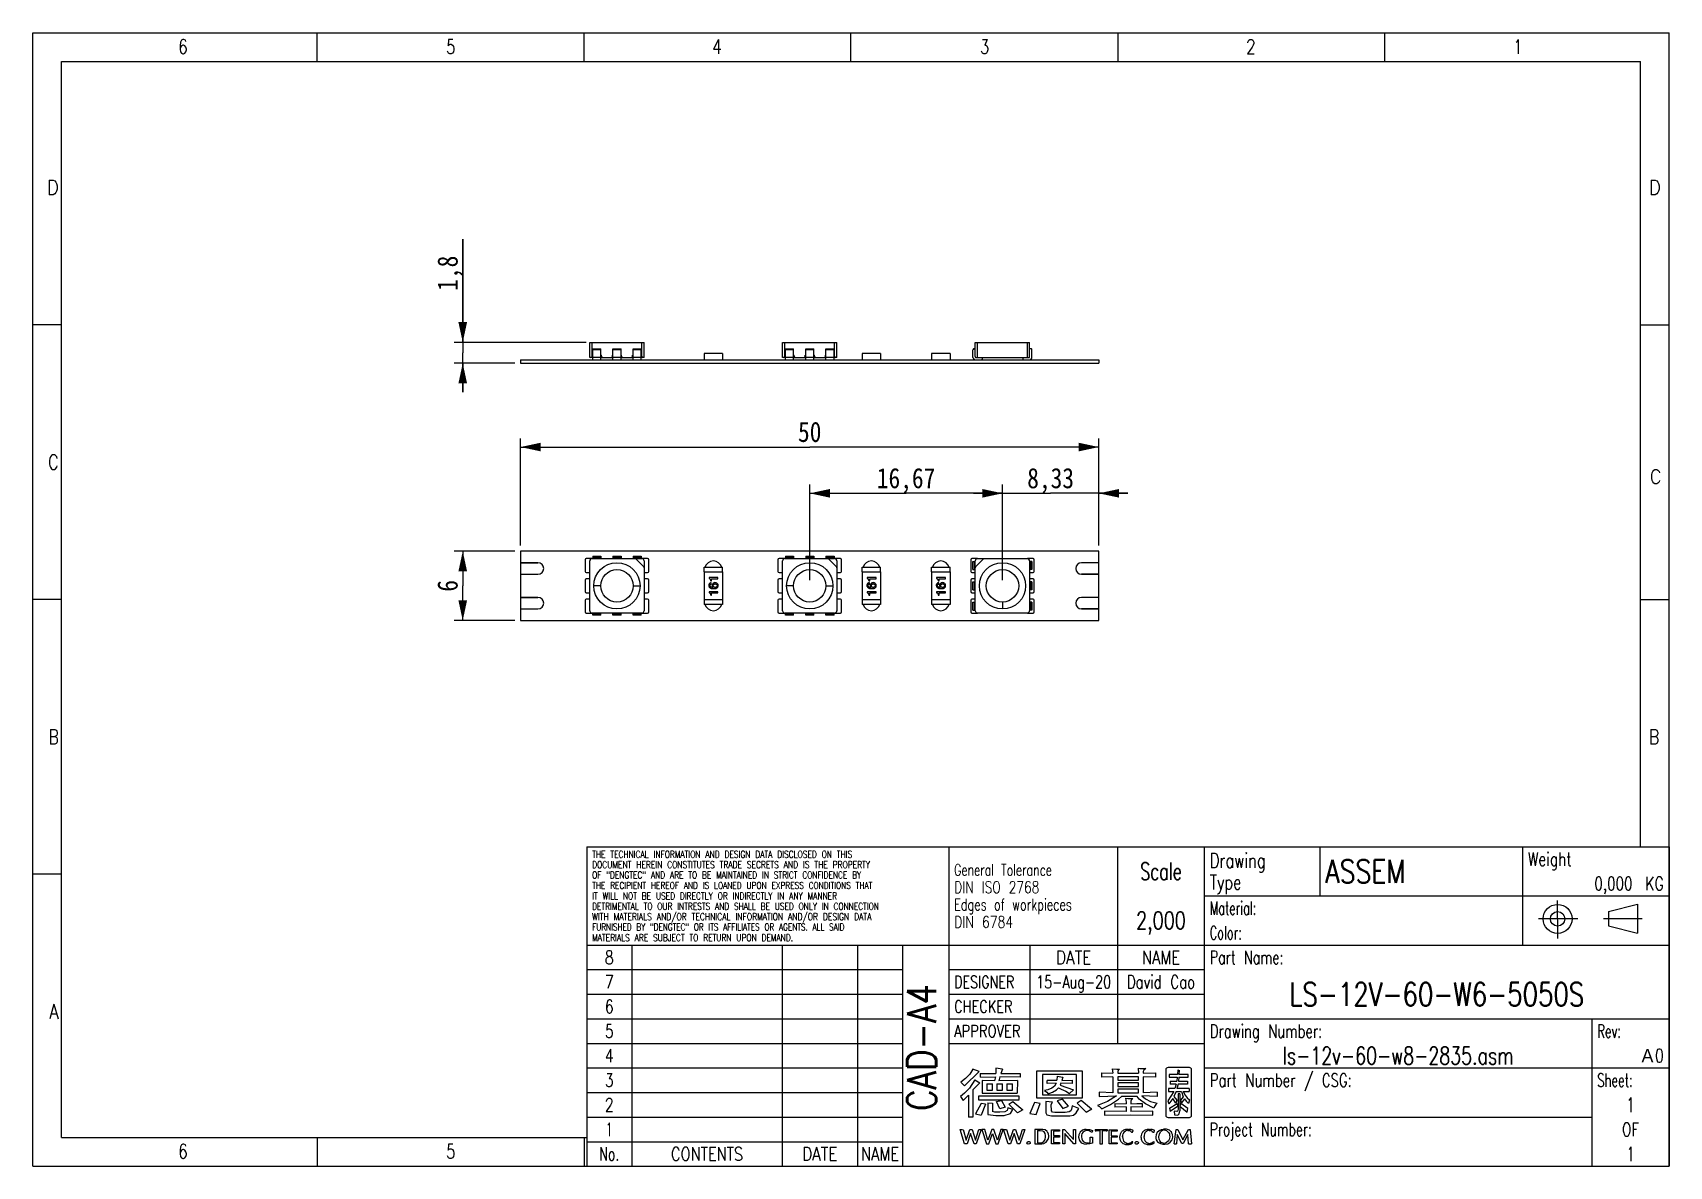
# Model space of a CAD drawing. Extents: x 4 to 145, y 3 to 102.
import ezdxf
from ezdxf.enums import TextEntityAlignment as Align

# ---------------------------------------------------------------- set-up
doc = ezdxf.new("R2010")
doc.units = 0
doc.header["$LTSCALE"] = 8.1675
doc.layers.get('0').update_dxf_attribs({"linetype": 'CONTINUOUS'})
for name, color, linetype in [('LED_CHIP_5050_BASE2', 7, 'CONTINUOUS'), ('LED_CHIP_5050_ELETRODE2', 7, 'CONTINUOUS'), ('LED_CHIP_5050_SLICONE2', 7, 'CONTINUOUS'), ('LS-12V-60-W6-5050S4', 7, 'CONTINUOUS'), ('LS-12V-60-W6-5050S9', 7, 'CONTINUOUS'), ('LS-12V-60-W6-5050S_PADS2', 7, 'CONTINUOUS'), ('LS-12V-60-W6-5050S_PLATE2', 7, 'CONTINUOUS'), ('RES_1206_012', 7, 'CONTINUOUS'), ('RES_1206_032', 7, 'CONTINUOUS')]:
    doc.layers.add(name, color=color, linetype=linetype)
doc.styles.get("Standard").update_dxf_attribs({"font": 'SIMHEI.SHX', "width": 0.85})
doc.styles.add('TEXTSTYLE_2', font='TXT.TTF')
doc.styles.add('TEXTSTYLE_3', font='TXT.TTF')
doc.styles.add('TEXTSTYLE_4', font='TXT.TTF')
doc.styles.add('TEXTSTYLE_5', font='TXT.TTF')
doc.styles.add('TEXTSTYLE_6', font='TXT.TTF')
doc.styles.add('TEXTSTYLE_8', font='gdt', dxfattribs={"width": 0.55})
doc.dimstyles.get("Standard").update_dxf_attribs({"dimtxt": 2.5, "dimasz": 2.5, "dimexe": 1.25, "dimexo": 0.625, "dimtad": 1, "dimcen": 2.5, "dimazin": 3, "dimtfac": 1, "dimtmove": 0, "dimatfit": 3})

msp = doc.modelspace()

# ---------------------------------------------------------------- texts
at = {"layer": 'LS-12V-60-W6-5050S9', "color": 7, "style": 'TEXTSTYLE_2'}
for s, width, p in [('6', 0.785714, (16.909, 99.665)), ('4', 0.785714, (63.075, 99.665)), ('2', 0.785714, (109.242, 99.665)), ('D', 0.904762, (5.75, 87.5)), ('C', 0.833333, (5.75, 63.75)), ('B', 0.785714, (5.75, 40)), ('A', 0.857143, (5.75, 16.25)), ('6', 0.785714, (16.909, 4.165))]:
    msp.add_text(s, height=1.25, dxfattribs=dict(at, width=width)).set_placement(p, align=Align.RIGHT)
for s, width, p in [('5', 0.714286, (39.258, 99.665)), ('3', 0.714286, (85.425, 99.665)), ('1', 0.571429, (131.591, 99.665)), ('D', 0.904762, (143.25, 87.5)), ('B', 0.785714, (143.25, 40)), ('5', 0.714286, (39.258, 4.165))]:
    msp.add_text(s, height=1.25, dxfattribs=dict(at, width=width)).set_placement(p)
at = {"layer": 'LS-12V-60-W6-5050S9', "color": 7, "style": 'TEXTSTYLE_2', "text_generation_flag": 2, "width": 0.833333}
msp.add_text('C', height=1.25, rotation=180, dxfattribs=at).set_placement((144.292, 63.75), align=Align.RIGHT)
at = {"layer": 'LS-12V-60-W6-5050S9', "color": 3}
for s, height, style, width, p in [('THE TECHNICAL INFORMATION AND DESIGN DATA DISCLOSED ON THIS', 0.6, 'TEXTSTYLE_3', 0.786118, (51.869, 30.175)), ('DOCUMENT HEREIN CONSTITUTES TRADE SECRETS AND IS THE PROPERTY', 0.6, 'TEXTSTYLE_3', 0.790398, (51.869, 29.275)), ('Drawing', 1.25, 'TEXTSTYLE_5', 0.744898, (105.269, 29.312)), ('ASSEM', 2, 'TEXTSTYLE_5', 0.8, (115.269, 28)), ('Weight ', 1.15, 'TEXTSTYLE_5', 0.768707, (132.769, 29.487)), ('OF "DENGTEC" AND ARE TO BE MAINTAINED IN STRICT CONFIDENCE BY', 0.6, 'TEXTSTYLE_3', 0.782592, (51.869, 28.375)), ('General Tolerance', 1, 'TEXTSTYLE_4', 0.693277, (83.169, 28.625)), ('Type ', 1.25, 'TEXTSTYLE_5', 0.738095, (105.269, 27.437)), ('THE RECIPIENT HEREOF AND IS LOANED UPON EXPRESS CONDITIONS THAT', 0.6, 'TEXTSTYLE_3', 0.779289, (51.869, 27.475)), ('IT WILL NOT BE USED DIRECTLY OR INDIRECTLY IN ANY MANNER ', 0.6, 'TEXTSTYLE_3', 0.784879, (51.869, 26.575)), ('DIN ISO 2768', 1, 'TEXTSTYLE_4', 0.771825, (83.169, 27.125)), ('WITH MATERIALS AND/OR TECHNICAL INFORMATION AND/OR DESIGN DATA', 0.6, 'TEXTSTYLE_3', 0.797619, (51.869, 24.775)), ('DETRIMENTAL TO OUR INTRESTS AND SHALL BE USED ONLY IN CONNECTION ', 0.6, 'TEXTSTYLE_3', 0.780586, (51.869, 25.675)), ('Edges of workpieces', 1, 'TEXTSTYLE_4', 0.711779, (83.169, 25.625)), ('Material:', 1.15, 'TEXTSTYLE_5', 0.621693, (105.269, 25.237)), ('FURNISHED BY "DENGTEC" OR ITS AFFILIATES OR AGENTS. ALL SAID', 0.6, 'TEXTSTYLE_3', 0.76746, (51.869, 23.875)), ('DIN 6784', 1, 'TEXTSTYLE_4', 0.782738, (83.169, 24.125)), ('Color:', 1.15, 'TEXTSTYLE_5', 0.626984, (105.269, 23.112)), ('MATERIALS ARE SUBJECT TO RETURN UPON DEMAND.', 0.6, 'TEXTSTYLE_3', 0.785714, (51.869, 22.975)), ('Part Name:', 1.15, 'TEXTSTYLE_5', 0.7, (105.269, 20.987)), ('DESIGNER', 1.05, 'TEXTSTYLE_6', 0.764881, (83.169, 18.912)), ('CHECKER', 1.05, 'TEXTSTYLE_6', 0.778912, (83.169, 16.787)), ('APPROVER', 1.05, 'TEXTSTYLE_6', 0.791667, (83.169, 14.662)), ('Drawing Number:', 1.15, 'TEXTSTYLE_5', 0.72381, (105.269, 14.612)), ('Rev:', 1.15, 'TEXTSTYLE_5', 0.642857, (138.769, 14.612)), ('Part Number / CSG:', 1.15, 'TEXTSTYLE_5', 0.727513, (105.269, 10.362)), ('Sheet:', 1.15, 'TEXTSTYLE_5', 0.642857, (138.769, 10.362)), ('Project Number:', 1.15, 'TEXTSTYLE_5', 0.680952, (105.269, 6.112))]:
    msp.add_text(s, height=height, dxfattribs=dict(at, style=style, width=width)).set_placement(p)
at = {"layer": 'LS-12V-60-W6-5050S9', "color": 3, "style": 'TEXTSTYLE_5'}
for s, height, width, p in [('Scale', 1.5, 0.671429, (101.05, 28.25)), ('2,000', 1.5, 0.742857, (101.05, 24)), ('8', 1.15, 0.785714, (53.35, 20.987)), ('DATE', 1.15, 0.833333, (93.5, 20.987)), ('NAME', 1.15, 0.803571, (101.05, 20.987)), ('7', 1.15, 0.785714, (53.35, 18.862)), ('15-Aug-20', 1.1, 0.730159, (93.5, 18.887)), ('David Cao', 1.15, 0.73545, (101.05, 18.862)), ('LS-12V-60-W6-5050S', 2, 0.776455, (124.9, 17.375)), ('6', 1.15, 0.785714, (53.35, 16.737)), ('5', 1.15, 0.714286, (53.35, 14.612)), ('4', 1.15, 0.785714, (53.35, 12.487)), ('ls-12v-60-w8-2835.asm', 1.5, 0.734694, (121.55, 12.312)), ('3', 1.15, 0.714286, (53.35, 10.362)), ('2', 1.15, 0.785714, (53.35, 8.237)), ('1', 1.25, 0.571429, (141.65, 8.187)), ('1', 1.15, 0.571429, (53.35, 6.112)), ('OF', 1.15, 0.75, (141.65, 6.112)), ('No.', 1.15, 0.690476, (53.35, 3.987)), ('CONTENTS', 1.15, 0.800595, (61.8, 3.987)), ('DATE', 1.15, 0.833333, (71.55, 3.987)), ('NAME', 1.15, 0.803571, (76.75, 3.987)), ('1', 1.25, 0.571429, (141.65, 3.937))]:
    msp.add_text(s, height=height, dxfattribs=dict(at, width=width)).set_placement(p, align=Align.CENTER)
for s, width, p in [('0,000', 0.742857, (141.821, 27.362)), (' KG', 0.785714, (144.531, 27.362)), ('0', 0.785714, (144.531, 12.487))]:
    msp.add_text(s, height=1.15, dxfattribs=dict(at, width=width)).set_placement(p, align=Align.RIGHT)
at = {"layer": 'LS-12V-60-W6-5050S9', "color": 3, "style": 'TEXTSTYLE_2', "width": 0.825397}
msp.add_text('CAD-A4', height=2.5, rotation=90, dxfattribs=at).set_placement((81.606, 19.253), align=Align.RIGHT)
at = {"layer": 'LS-12V-60-W6-5050S9', "color": 3, "style": 'TEXTSTYLE_8'}
msp.add_text('A', height=1.15, dxfattribs=at).set_placement((143.628, 12.487), align=Align.RIGHT)

# ---------------------------------------------------------------- blocks, each defined once
blk = doc.blocks.new('SYMBOL_283_BL0', base_point=(93.7, 8.72))
at = {"layer": 'LS-12V-60-W6-5050S9', "color": 7}
for p, q in [((84.08, 10.47), (85.33, 11.71)), ((84.53, 11.48), (84.16, 11.09)), ((84.78, 11.9), (84.53, 11.48)), ((85.33, 11.71), (84.78, 11.9)), ((85.43, 11.53), (85.43, 11.21)), ((85.43, 11.53), (86.79, 11.51)), ((86.79, 11.98), (86.79, 11.51)), ((87.36, 11.9), (86.79, 11.98)), ((87.36, 11.9), (87.2, 11.51)), ((87.2, 11.51), (88.87, 11.52)), ((88.87, 11.52), (88.87, 11.22)), ((90.31, 9.38), (90.32, 11.75)), ((90.32, 11.75), (94.25, 11.75)), ((90.81, 11.43), (90.81, 9.69)), ((93.75, 11.43), (90.81, 11.43)), ((93.75, 9.69), (93.75, 11.43)), ((94.25, 11.75), (94.25, 9.38)), ((95.92, 11.58), (96.88, 11.54)), ((95.92, 11.58), (95.92, 11.21)), ((96.83, 11.94), (96.88, 11.54)), ((96.83, 11.94), (97.23, 11.9)), ((97.23, 11.9), (97.46, 11.9)), ((97.33, 11.69), (97.32, 11.54)), ((97.32, 11.54), (99.1, 11.54)), ((97.36, 11.79), (97.33, 11.69)), ((97.46, 11.9), (97.36, 11.79)), ((99.07, 11.99), (99.1, 11.54)), ((99.07, 11.99), (99.25, 11.97)), ((99.25, 11.97), (99.52, 11.95)), ((99.52, 11.95), (99.74, 11.95)), ((99.57, 11.8), (99.53, 11.7)), ((99.53, 11.7), (99.53, 11.54)), ((99.53, 11.54), (100.57, 11.58)), ((99.74, 11.95), (99.57, 11.8)), ((100.57, 11.58), (100.57, 11.2)), ((101.48, 11.84), (101.48, 7.92)), ((103.51, 12.04), (101.67, 12.04)), ((102.49, 11.45), (101.77, 11.45)), ((101.77, 11.45), (101.77, 11.2)), ((102.52, 11.83), (102.49, 11.45)), ((102.52, 11.83), (102.67, 11.78)), ((102.64, 11.45), (102.67, 11.78)), ((103.41, 11.45), (102.64, 11.45)), ((103.41, 11.2), (103.41, 11.45)), ((103.71, 7.92), (103.71, 11.84)), ((84.16, 11.09), (83.76, 10.77)), ((83.76, 10.77), (84.08, 10.47)), ((84.5, 10.25), (84.08, 9.83)), ((84.95, 10.97), (84.5, 10.25)), ((84.83, 10.15), (85.38, 10.73)), ((84.83, 7.77), (84.83, 10.15)), ((84.95, 10.97), (85.38, 10.73)), ((85.44, 11.21), (86.75, 11.24)), ((86.67, 10.89), (85.61, 10.91)), ((85.61, 10.91), (85.61, 9.81)), ((86, 10.63), (86, 10.09)), ((86.01, 10.63), (86.5, 10.63)), ((86.01, 10.09), (86.5, 10.09)), ((86.5, 10.09), (86.5, 10.63)), ((86.75, 11.24), (86.67, 10.89)), ((86.86, 10.63), (86.86, 10.09)), ((86.86, 10.63), (87.36, 10.63)), ((86.86, 10.09), (87.36, 10.09)), ((87.12, 11.24), (87.04, 10.89)), ((88.64, 10.91), (87.04, 10.89)), ((88.87, 11.22), (87.12, 11.24)), ((87.36, 10.09), (87.36, 10.63)), ((87.73, 10.63), (87.73, 10.09)), ((87.74, 10.63), (88.23, 10.63)), ((87.74, 10.09), (88.23, 10.09)), ((88.23, 10.09), (88.23, 10.63)), ((88.64, 10.91), (88.63, 9.81)), ((91.28, 10.12), (90.98, 10.05)), ((90.98, 10.05), (91.18, 9.9)), ((91.18, 10.91), (91.18, 10.66)), ((92, 10.68), (91.22, 10.65)), ((91.23, 10.96), (92.04, 10.95)), ((91.63, 10.26), (91.28, 10.12)), ((91.3, 9.77), (91.69, 9.92)), ((91.86, 10.44), (91.63, 10.26)), ((91.69, 9.92), (92.01, 10.11)), ((92, 10.68), (91.86, 10.44)), ((92.01, 10.11), (92.19, 10.28)), ((92.07, 11.28), (92.04, 10.95)), ((92.07, 11.28), (92.56, 11.21)), ((92.19, 10.28), (92.44, 10.18)), ((92.41, 10.68), (92.34, 10.52)), ((92.34, 10.52), (93.48, 10.11)), ((93.39, 10.65), (92.41, 10.68)), ((92.44, 10.18), (92.84, 9.99)), ((92.56, 11.21), (92.48, 10.93)), ((92.48, 10.93), (93.39, 10.96)), ((92.84, 9.99), (93.15, 9.8)), ((93.15, 9.8), (93.48, 10.11)), ((93.39, 10.96), (93.39, 10.65)), ((96.89, 11.24), (95.92, 11.21)), ((96.89, 11.24), (96.89, 9.86)), ((99.11, 11.24), (97.32, 11.24)), ((97.32, 11.24), (97.32, 10.96)), ((97.32, 10.96), (99.11, 10.96)), ((99.11, 10.72), (97.32, 10.72)), ((97.32, 10.72), (97.32, 10.4)), ((97.32, 10.4), (99.11, 10.4)), ((99.11, 10.16), (97.32, 10.16)), ((97.32, 10.16), (97.32, 9.86)), ((99.11, 10.96), (99.11, 11.24)), ((99.11, 10.4), (99.11, 10.72)), ((99.11, 9.86), (99.11, 10.16)), ((100.57, 11.2), (99.53, 11.24)), ((99.53, 11.24), (99.53, 9.86)), ((102.18, 9.97), (101.66, 9.17)), ((102.26, 10.23), (101.7, 10.23)), ((101.7, 10.23), (101.7, 9.97)), ((101.7, 9.97), (102.18, 9.97)), ((101.77, 11.2), (102.46, 11.2)), ((101.84, 10.87), (102.42, 10.87)), ((101.84, 10.87), (101.84, 10.61)), ((102.37, 10.61), (101.84, 10.61)), ((102.36, 9.97), (102.17, 9.54)), ((102.37, 10.61), (102.26, 10.23)), ((102.36, 9.97), (102.82, 9.97)), ((102.46, 11.2), (102.42, 10.87)), ((102.53, 10.61), (102.44, 10.23)), ((103.49, 10.23), (102.44, 10.23)), ((103.35, 10.61), (102.53, 10.61)), ((102.61, 11.2), (102.57, 10.87)), ((102.57, 10.87), (103.35, 10.87)), ((102.61, 11.2), (103.41, 11.2)), ((102.82, 9.97), (102.98, 9.51)), ((102.97, 9.97), (103.14, 9.64)), ((102.97, 9.97), (103.49, 9.97)), ((103.35, 10.87), (103.35, 10.61)), ((103.49, 10.23), (103.49, 9.97)), ((84.08, 9.83), (83.71, 9.54)), ((83.71, 9.54), (83.95, 9.19)), ((83.95, 9.19), (84.4, 9.65)), ((84.4, 9.65), (84.4, 7.76)), ((85.5, 8.93), (85.02, 8.05)), ((88.79, 9.57), (85.29, 9.57)), ((85.29, 9.57), (85.29, 9.26)), ((85.29, 9.26), (88.79, 9.26)), ((85.89, 8.88), (85.5, 8.93)), ((85.89, 8.88), (85.5, 7.91)), ((85.61, 9.81), (88.63, 9.81)), ((86.1, 8.99), (86.5, 8.97)), ((86.1, 8.99), (86.1, 7.99)), ((86.5, 8.97), (86.5, 8.25)), ((86.83, 9.09), (87.28, 9.19)), ((87.12, 8.47), (86.83, 9.09)), ((87.58, 8.61), (87.12, 8.47)), ((87.28, 9.19), (87.58, 8.61)), ((87.81, 8.57), (87.75, 8.33)), ((88.24, 8.4), (87.81, 8.57)), ((87.9, 8.88), (88.26, 9.09)), ((88.66, 8.11), (87.9, 8.88)), ((88.26, 9.09), (89.1, 8.38)), ((88.79, 9.27), (88.79, 9.57)), ((90.12, 9.03), (89.71, 8.06)), ((90.61, 8.94), (90.12, 9.03)), ((90.27, 7.97), (90.61, 8.93)), ((94.25, 9.38), (90.31, 9.38)), ((90.81, 9.69), (93.75, 9.69)), ((91.09, 9.11), (91.09, 8.13)), ((91.67, 9.06), (91.09, 9.11)), ((91.18, 9.9), (91.3, 9.77)), ((91.57, 8.84), (91.67, 9.06)), ((91.59, 8.29), (91.57, 8.84)), ((92.53, 9.3), (92.07, 9.15)), ((92.07, 9.15), (92.58, 8.51)), ((93.05, 8.69), (92.53, 9.3)), ((92.58, 8.51), (93.05, 8.69)), ((93.38, 8.72), (93.32, 8.43)), ((93.94, 8.51), (93.39, 8.72)), ((93.73, 8.11), (93.94, 8.51)), ((94.17, 9.19), (93.8, 8.97)), ((93.8, 8.97), (94.6, 8.18)), ((95.06, 8.45), (94.17, 9.19)), ((96.44, 9.11), (95.57, 8.76)), ((95.57, 8.76), (95.75, 8.67)), ((96.89, 9.86), (95.72, 9.9)), ((95.72, 9.9), (95.72, 9.54)), ((95.72, 9.54), (97.22, 9.58)), ((95.75, 8.67), (95.94, 8.46)), ((95.95, 8.46), (96.7, 8.83)), ((97.22, 9.58), (96.44, 9.11)), ((96.7, 8.83), (97.38, 9.3)), ((97.08, 8.94), (98.04, 8.91)), ((97.08, 8.94), (97.08, 8.61)), ((98.04, 8.65), (97.08, 8.61)), ((97.32, 9.86), (99.11, 9.86)), ((97.38, 9.3), (97.63, 9.55)), ((99.01, 9.55), (97.63, 9.55)), ((98, 9.39), (98.04, 9.05)), ((98, 9.39), (98.19, 9.37)), ((98.04, 9.05), (98.04, 8.91)), ((98.04, 8.65), (98.04, 8.24)), ((98.19, 9.37), (98.46, 9.36)), ((98.46, 9.36), (98.63, 9.36)), ((98.49, 9.23), (98.46, 9.14)), ((98.46, 9.14), (98.46, 8.91)), ((98.46, 8.91), (98.98, 8.92)), ((99.42, 8.61), (98.46, 8.65)), ((98.46, 8.65), (98.46, 8.24)), ((98.63, 9.36), (98.49, 9.23)), ((98.98, 8.92), (99.42, 8.94)), ((99.17, 9.31), (99.01, 9.55)), ((99.71, 8.89), (99.17, 9.31)), ((99.41, 9.58), (99.71, 9.32)), ((100.72, 9.53), (99.41, 9.58)), ((99.42, 8.94), (99.42, 8.61)), ((100.72, 9.9), (99.53, 9.86)), ((99.71, 9.32), (100.15, 9.11)), ((100.44, 8.53), (99.71, 8.89)), ((100.15, 9.11), (100.73, 8.96)), ((100.49, 8.68), (100.44, 8.53)), ((100.6, 8.84), (100.49, 8.68)), ((100.73, 8.96), (100.6, 8.84)), ((100.72, 9.9), (100.72, 9.53)), ((101.66, 9.17), (101.75, 8.9)), ((102.07, 9.35), (101.75, 8.9)), ((101.8, 8.54), (102.45, 8.94)), ((101.8, 8.54), (101.85, 8.25)), ((102.48, 8.67), (101.85, 8.25)), ((102.33, 8.97), (102.07, 9.35)), ((102.17, 9.54), (102.42, 9.21)), ((102.42, 9.21), (102.33, 8.97)), ((102.45, 8.94), (102.48, 8.67)), ((102.68, 9.77), (102.54, 9.77)), ((102.54, 9.77), (102.54, 8.45)), ((102.68, 9.77), (102.68, 8.29)), ((102.76, 8.94), (102.7, 8.7)), ((102.7, 8.7), (103.32, 8.19)), ((102.98, 9.51), (102.75, 9.23)), ((102.75, 9.23), (102.82, 9)), ((103.39, 8.49), (102.76, 8.94)), ((103.09, 9.33), (102.82, 9)), ((103.09, 9.33), (103.23, 9.14)), ((103.14, 9.64), (103.33, 9.41)), ((103.23, 9.14), (103.43, 8.94)), ((103.32, 8.19), (103.39, 8.49)), ((103.33, 9.41), (103.52, 9.25)), ((103.52, 9.25), (103.43, 8.94)), ((84.83, 7.76), (84.4, 7.76)), ((85.03, 8.05), (85.5, 7.91)), ((86.1, 7.99), (86.78, 7.89)), ((86.68, 8.19), (86.5, 8.25)), ((87.12, 8.17), (86.68, 8.19)), ((86.78, 7.89), (87.5, 7.89)), ((87.56, 8.2), (87.12, 8.17)), ((87.5, 7.89), (88.04, 8.06)), ((87.75, 8.33), (87.56, 8.2)), ((88.04, 8.06), (88.24, 8.4)), ((89.1, 8.38), (88.66, 8.11)), ((89.71, 8.06), (90.27, 7.97)), ((91.09, 8.13), (91.2, 7.95)), ((91.2, 7.95), (91.58, 7.85)), ((91.58, 7.85), (93.19, 7.85)), ((91.67, 8.19), (91.59, 8.29)), ((91.88, 8.15), (91.67, 8.19)), ((92.77, 8.15), (91.88, 8.15)), ((93.11, 8.2), (92.77, 8.15)), ((93.25, 8.29), (93.11, 8.2)), ((93.19, 7.85), (93.5, 7.92)), ((93.32, 8.43), (93.25, 8.29)), ((93.5, 7.92), (93.73, 8.11)), ((94.6, 8.18), (95.07, 8.46)), ((98.04, 8.24), (96.16, 8.28)), ((96.16, 8.28), (96.16, 7.91)), ((96.16, 7.91), (98.42, 7.95)), ((98.42, 7.95), (100.36, 7.91)), ((100.36, 8.28), (98.46, 8.24)), ((100.36, 7.91), (100.36, 8.28)), ((101.67, 7.72), (103.51, 7.72)), ((102.43, 8.24), (102.21, 8.27)), ((102.21, 8.27), (102.23, 7.94)), ((102.23, 7.94), (102.51, 7.93)), ((102.49, 8.26), (102.43, 8.24)), ((102.52, 8.33), (102.49, 8.26)), ((102.51, 7.93), (102.62, 8.04)), ((102.54, 8.45), (102.52, 8.33)), ((102.62, 8.04), (102.68, 8.29)), ((83.68, 6.67), (83.9, 6.67)), ((84.08, 5.43), (83.68, 6.67)), ((83.94, 6.67), (84.22, 5.75)), ((84.22, 5.75), (84.54, 6.67)), ((84.6, 6.35), (84.3, 5.43)), ((84.54, 6.67), (84.72, 6.67)), ((84.89, 5.43), (84.6, 6.35)), ((84.72, 6.67), (85.03, 5.76)), ((85.03, 5.76), (85.32, 6.67)), ((85.52, 6.67), (85.09, 5.43)), ((85.32, 6.67), (85.52, 6.67)), ((85.56, 6.67), (85.96, 5.43)), ((85.82, 6.67), (85.56, 6.67)), ((86.1, 5.75), (85.82, 6.67)), ((86.42, 6.67), (86.1, 5.75)), ((86.18, 5.43), (86.48, 6.35)), ((86.6, 6.67), (86.42, 6.67)), ((86.48, 6.35), (86.77, 5.43)), ((86.91, 5.76), (86.6, 6.67)), ((87.2, 6.67), (86.91, 5.76)), ((86.98, 5.43), (87.4, 6.67)), ((87.4, 6.67), (87.2, 6.67)), ((87.45, 6.67), (87.7, 6.67)), ((87.84, 5.43), (87.45, 6.67)), ((87.7, 6.67), (87.98, 5.75)), ((87.98, 5.75), (88.3, 6.67)), ((88.37, 6.35), (88.06, 5.43)), ((88.3, 6.67), (88.49, 6.67)), ((88.66, 5.43), (88.37, 6.35)), ((88.49, 6.67), (88.79, 5.76)), ((88.79, 5.76), (89.09, 6.67)), ((89.28, 6.67), (88.86, 5.43)), ((89.09, 6.67), (89.28, 6.67)), ((90.16, 6.67), (90.16, 5.45)), ((90.83, 6.67), (90.16, 6.67)), ((90.39, 6.59), (90.39, 5.53)), ((90.62, 6.58), (90.39, 6.58)), ((90.85, 6.55), (90.62, 6.58)), ((91.03, 6.64), (90.83, 6.67)), ((90.96, 6.47), (90.85, 6.55)), ((90.93, 5.64), (91.04, 5.82)), ((91.03, 6.33), (90.96, 6.47)), ((91.22, 6.5), (91.03, 6.64)), ((91.07, 6.16), (91.03, 6.33)), ((91.04, 5.82), (91.07, 6.06)), ((91.07, 6.06), (91.07, 6.16)), ((91.13, 5.6), (91.29, 5.85)), ((91.22, 6.5), (91.31, 6.31)), ((91.33, 6.1), (91.29, 5.85)), ((91.31, 6.31), (91.33, 6.1)), ((91.59, 6.66), (92.29, 6.66)), ((91.59, 5.45), (91.59, 6.66)), ((92.29, 6.54), (91.77, 6.54)), ((91.77, 6.54), (91.77, 6.15)), ((91.77, 6.15), (92.29, 6.15)), ((92.29, 6.03), (91.77, 6.03)), ((91.77, 6.03), (91.77, 5.56)), ((92.29, 6.66), (92.29, 6.54)), ((92.29, 6.15), (92.29, 6.03)), ((92.56, 5.45), (92.56, 6.67)), ((92.56, 6.67), (92.71, 6.67)), ((92.71, 6.67), (93.49, 5.82)), ((93.53, 5.45), (92.74, 6.33)), ((92.74, 6.33), (92.74, 5.45)), ((93.49, 5.82), (93.49, 6.67)), ((93.49, 6.67), (93.67, 6.67)), ((93.67, 6.67), (93.67, 5.45)), ((93.95, 6.21), (93.93, 6.03)), ((93.93, 6.03), (94, 5.73)), ((94.07, 6.46), (93.95, 6.21)), ((94, 5.73), (94.17, 5.54)), ((94.28, 6.62), (94.07, 6.46)), ((94.19, 6.18), (94.18, 6.05)), ((94.18, 6.05), (94.2, 5.88)), ((94.22, 6.3), (94.19, 6.18)), ((94.2, 5.88), (94.26, 5.74)), ((94.29, 6.42), (94.22, 6.3)), ((94.26, 5.74), (94.37, 5.61)), ((94.45, 6.68), (94.28, 6.62)), ((94.43, 6.54), (94.29, 6.42)), ((94.63, 6.61), (94.43, 6.54)), ((94.59, 6.69), (94.45, 6.68)), ((94.59, 6.69), (94.87, 6.68)), ((94.78, 6.59), (94.63, 6.61)), ((95.04, 6.44), (94.78, 6.59)), ((94.87, 6.68), (95.15, 6.59)), ((94.92, 5.56), (94.92, 6.02)), ((94.92, 6.02), (95.14, 6.02)), ((95.1, 6.44), (95.04, 6.44)), ((95.15, 6.59), (95.1, 6.44)), ((95.14, 6.02), (95.14, 5.5)), ((95.36, 6.68), (96.39, 6.69)), ((95.36, 6.68), (95.36, 6.56)), ((95.36, 6.56), (95.44, 6.56)), ((95.44, 6.56), (95.76, 6.6)), ((95.76, 6.6), (95.76, 5.43)), ((95.99, 5.43), (95.99, 6.6)), ((95.99, 6.6), (96.32, 6.56)), ((96.32, 6.56), (96.39, 6.56)), ((96.39, 6.69), (96.39, 6.57)), ((96.58, 6.64), (97.28, 6.64)), ((96.58, 5.43), (96.58, 6.64)), ((97.28, 6.53), (96.76, 6.53)), ((96.76, 6.53), (96.76, 6.13)), ((96.76, 6.13), (97.28, 6.13)), ((97.28, 6.02), (96.76, 6.02)), ((96.76, 6.02), (96.76, 5.54)), ((97.28, 6.64), (97.28, 6.53)), ((97.28, 6.13), (97.28, 6.02)), ((97.47, 6.05), (97.47, 6.04)), ((97.73, 6.05), (97.73, 6.07)), ((98.22, 6.69), (98.14, 6.68)), ((98.18, 6.61), (98.19, 6.61)), ((98.19, 6.61), (98.21, 6.61)), ((98.21, 6.61), (98.23, 6.61)), ((98.23, 6.61), (98.3, 6.59)), ((98.37, 6.68), (98.29, 6.68)), ((98.44, 6.67), (98.37, 6.68)), ((98.45, 6.51), (98.52, 6.46)), ((98.52, 6.46), (98.6, 6.46)), ((98.6, 6.46), (98.65, 6.6)), ((99.33, 6.05), (99.33, 6.04)), ((99.59, 6.05), (99.59, 6.07)), ((100.07, 6.69), (100, 6.68)), ((100.04, 6.61), (100.04, 6.61)), ((100.04, 6.61), (100.06, 6.61)), ((100.06, 6.61), (100.09, 6.61)), ((100.09, 6.61), (100.16, 6.59)), ((100.22, 6.68), (100.14, 6.68)), ((100.3, 6.67), (100.22, 6.68)), ((100.3, 6.51), (100.37, 6.46)), ((100.37, 6.46), (100.46, 6.46)), ((100.46, 6.46), (100.5, 6.6)), ((100.64, 6.23), (100.61, 6.04)), ((100.61, 6.04), (100.62, 5.93)), ((100.62, 5.93), (100.65, 5.8)), ((100.74, 6.44), (100.64, 6.23)), ((100.65, 5.8), (100.76, 5.62)), ((100.74, 6.45), (100.89, 6.6)), ((100.87, 6.06), (100.93, 6.31)), ((100.91, 5.81), (100.87, 6.06)), ((100.89, 6.6), (101.09, 6.69)), ((100.91, 5.81), (100.95, 5.71)), ((100.93, 6.31), (101.05, 6.51)), ((101.08, 5.57), (100.95, 5.71)), ((101.18, 6.61), (101.05, 6.51)), ((101.09, 6.69), (101.28, 6.71)), ((101.33, 6.64), (101.18, 6.61)), ((101.53, 6.7), (101.28, 6.71)), ((101.33, 6.64), (101.52, 6.59)), ((101.71, 5.71), (101.51, 5.52)), ((101.63, 6.52), (101.52, 6.59)), ((101.78, 6.62), (101.53, 6.7)), ((101.73, 6.4), (101.63, 6.52)), ((101.76, 5.81), (101.71, 5.71)), ((101.73, 6.4), (101.78, 6.3)), ((101.81, 6.06), (101.76, 5.81)), ((101.78, 6.62), (101.9, 6.52)), ((101.78, 6.3), (101.8, 6.18)), ((101.8, 6.18), (101.81, 6.06)), ((101.86, 5.58), (102.02, 5.79)), ((101.9, 6.52), (101.97, 6.42)), ((102.04, 6.24), (101.97, 6.42)), ((102.02, 5.79), (102.07, 6.02)), ((102.07, 6.02), (102.04, 6.24)), ((102.2, 5.43), (102.37, 6.69)), ((102.37, 6.69), (102.5, 6.69)), ((102.47, 6.24), (102.4, 5.43)), ((102.87, 5.46), (102.47, 6.24)), ((102.5, 6.69), (102.96, 5.8)), ((102.96, 5.8), (103.44, 6.69)), ((103.38, 6.26), (102.97, 5.46)), ((103.45, 5.43), (103.38, 6.26)), ((103.44, 6.69), (103.57, 6.69)), ((103.57, 6.69), (103.71, 5.43)), ((84.3, 5.43), (84.08, 5.43)), ((85.09, 5.43), (84.89, 5.43)), ((85.96, 5.43), (86.18, 5.43)), ((86.77, 5.43), (86.98, 5.43)), ((88.06, 5.43), (87.84, 5.43)), ((88.86, 5.43), (88.66, 5.43)), ((89.46, 5.52), (89.48, 5.6)), ((89.49, 5.44), (89.46, 5.52)), ((89.48, 5.6), (89.56, 5.65)), ((89.56, 5.42), (89.49, 5.44)), ((89.56, 5.65), (89.65, 5.65)), ((89.68, 5.43), (89.56, 5.42)), ((89.65, 5.65), (89.72, 5.61)), ((89.74, 5.48), (89.68, 5.43)), ((89.72, 5.61), (89.75, 5.55)), ((89.75, 5.55), (89.74, 5.48)), ((90.16, 5.45), (90.74, 5.45)), ((90.39, 5.53), (90.59, 5.54)), ((90.59, 5.54), (90.78, 5.55)), ((90.75, 5.45), (90.92, 5.48)), ((90.78, 5.55), (90.93, 5.64)), ((90.92, 5.48), (91.13, 5.6)), ((92.29, 5.45), (91.59, 5.45)), ((91.77, 5.56), (92.29, 5.56)), ((92.29, 5.56), (92.29, 5.45)), ((92.74, 5.45), (92.56, 5.45)), ((93.67, 5.45), (93.53, 5.45)), ((94.17, 5.54), (94.42, 5.44)), ((94.52, 5.52), (94.37, 5.61)), ((94.42, 5.44), (94.61, 5.42)), ((94.66, 5.49), (94.52, 5.52)), ((94.9, 5.45), (94.61, 5.42)), ((94.8, 5.51), (94.66, 5.49)), ((94.8, 5.51), (94.92, 5.56)), ((95.14, 5.5), (94.9, 5.45)), ((95.76, 5.43), (95.99, 5.43)), ((97.28, 5.43), (96.58, 5.43)), ((96.76, 5.54), (97.28, 5.54)), ((97.28, 5.54), (97.28, 5.43)), ((98.13, 5.39), (98.2, 5.39)), ((98.2, 5.39), (98.25, 5.39)), ((98.25, 5.39), (98.3, 5.4)), ((98.3, 5.4), (98.35, 5.41)), ((98.35, 5.41), (98.4, 5.42)), ((98.4, 5.42), (98.41, 5.42)), ((98.41, 5.42), (98.43, 5.43)), ((98.43, 5.43), (98.5, 5.45)), ((98.5, 5.45), (98.53, 5.46)), ((98.53, 5.46), (98.55, 5.47)), ((98.62, 5.62), (98.54, 5.62)), ((98.55, 5.47), (98.58, 5.49)), ((98.58, 5.49), (98.6, 5.51)), ((98.6, 5.51), (98.62, 5.62)), ((98.82, 5.49), (98.83, 5.57)), ((98.85, 5.44), (98.82, 5.49)), ((98.83, 5.57), (98.87, 5.63)), ((98.92, 5.42), (98.85, 5.44)), ((98.87, 5.63), (98.92, 5.65)), ((98.92, 5.65), (99.01, 5.65)), ((99, 5.42), (98.92, 5.42)), ((99.04, 5.43), (99, 5.42)), ((99.01, 5.65), (99.06, 5.62)), ((99.09, 5.46), (99.04, 5.43)), ((99.06, 5.62), (99.11, 5.57)), ((99.12, 5.53), (99.09, 5.46)), ((99.11, 5.57), (99.12, 5.53)), ((99.98, 5.39), (100.05, 5.39)), ((100.05, 5.39), (100.1, 5.39)), ((100.1, 5.39), (100.15, 5.4)), ((100.15, 5.4), (100.2, 5.41)), ((100.2, 5.41), (100.26, 5.42)), ((100.26, 5.42), (100.27, 5.42)), ((100.27, 5.42), (100.28, 5.43)), ((100.28, 5.43), (100.36, 5.45)), ((100.36, 5.45), (100.38, 5.46)), ((100.38, 5.46), (100.41, 5.47)), ((100.47, 5.62), (100.4, 5.62)), ((100.41, 5.47), (100.43, 5.49)), ((100.43, 5.49), (100.46, 5.51)), ((100.46, 5.51), (100.47, 5.62)), ((100.76, 5.62), (100.84, 5.55)), ((100.84, 5.55), (101.01, 5.46)), ((101.01, 5.46), (101.21, 5.41)), ((101.34, 5.48), (101.08, 5.57)), ((101.21, 5.41), (101.39, 5.41)), ((101.51, 5.52), (101.34, 5.48)), ((101.39, 5.41), (101.64, 5.45)), ((101.64, 5.45), (101.75, 5.5)), ((101.75, 5.5), (101.86, 5.58)), ((102.2, 5.43), (102.4, 5.43)), ((102.97, 5.46), (102.87, 5.46)), ((103.45, 5.43), (103.71, 5.43))]:
    blk.add_line(p, q, dxfattribs=at)
for centre, radius, start, end in [((101.67, 11.84), 0.2, 90, 180), ((103.51, 11.84), 0.2, 0, 90), ((101.67, 7.92), 0.2, 180, 270), ((103.51, 7.92), 0.2, 270, 360), ((98.1, 6.05), 0.625, 158.0467, 180.3952), ((98.21, 6.03), 0.731, 179.1046, 200.8922), ((98.15, 6.02), 0.683, 136.7287, 157.5392), ((98.09, 6.01), 0.616, 202.8963, 250.0701), ((98.08, 6.1), 0.579, 111.1471, 136.841), ((98.37, 6.08), 0.639, 160.119, 180.9693), ((98.61, 6.05), 0.872, 180.1894, 197.9684), ((98.23, 6.13), 0.485, 135.1351, 159.4747), ((98.15, 5.9), 0.388, 197.9155, 229.0523), ((98.13, 5.92), 0.76, 89.1542, 110.4525), ((98.23, 6.13), 0.484, 95.5685, 135.5687), ((98.24, 6.86), 0.173, 260.9564, 273.018), ((98.28, 6.87), 0.187, 261.6919, 272.7717), ((98.15, 6.09), 0.518, 63.4314, 72.1964), ((98.14, 6.09), 0.524, 54.3712, 63.3981), ((98.34, 6.02), 0.662, 68.5873, 81.3424), ((98.42, 6.24), 0.42, 58.0891, 67.5455), ((99.95, 6.05), 0.625, 158.0467, 180.3952), ((100.06, 6.03), 0.731, 179.1046, 200.8922), ((100.01, 6.02), 0.683, 136.7287, 157.5392), ((99.94, 6.01), 0.616, 202.8963, 250.0701), ((99.93, 6.1), 0.579, 111.1471, 136.841), ((100.23, 6.08), 0.639, 160.119, 180.9693), ((100.46, 6.05), 0.872, 180.1894, 197.9684), ((100.08, 6.13), 0.485, 135.1351, 159.4747), ((100, 5.9), 0.388, 197.9155, 229.0523), ((99.99, 5.92), 0.76, 89.1542, 110.4525), ((100.08, 6.13), 0.484, 95.5685, 135.5687), ((100.1, 6.86), 0.173, 260.9564, 273.018), ((100.13, 6.87), 0.187, 261.6919, 272.7717), ((100, 6.09), 0.519, 54.329, 72.1869), ((100.2, 6.02), 0.662, 68.5873, 81.3424), ((100.28, 6.24), 0.42, 58.0891, 67.5455), ((98.12, 6.1), 0.712, 250.2982, 270.5014), ((98.26, 6.03), 0.557, 229.1447, 246.9842), ((98.23, 5.97), 0.495, 247.3414, 266.3689), ((98.15, 6.13), 0.657, 274.3561, 282.4978), ((98.17, 6.04), 0.564, 282.3564, 291.9904), ((98.17, 6.08), 0.597, 290.9261, 300.3826), ((98.2, 6.02), 0.535, 300.1226, 310.0864), ((99.97, 6.1), 0.712, 250.2982, 270.5014), ((100.11, 6.03), 0.557, 229.1447, 246.9842), ((100.08, 5.97), 0.495, 247.3414, 266.3689), ((100, 6.13), 0.657, 274.3561, 282.4978), ((100.02, 6.04), 0.564, 282.3564, 291.9904), ((100.02, 6.08), 0.597, 290.9261, 300.3826), ((100.05, 6.02), 0.535, 300.1226, 310.0864)]:
    blk.add_arc(centre, radius, start, end, dxfattribs=at)
blk = doc.blocks.new('_FILLED')
at = {"color": 0, "linetype": 'BYBLOCK'}
blk.add_solid([(0, 0), (-1, 0.214), (-1, -0.214)], dxfattribs=at)
blk = doc.blocks.new('*D0')
at = {"layer": 'LS-12V-60-W6-5050S4', "color": 3}
for p, q in [((45.18, 56.68), (39.93, 56.68)), ((40.68, 56.68), (40.68, 53.68)), ((40.68, 50.68), (40.68, 53.68)), ((45.18, 50.68), (39.93, 50.68))]:
    blk.add_line(p, q, dxfattribs=at)
at = {"layer": 'LS-12V-60-W6-5050S4', "color": 3, "xscale": 1.75, "yscale": 1.75, "zscale": 1.75}
for p, rotation in [((40.68, 56.68), 90), ((40.68, 50.68), 270)]:
    blk.add_blockref('_FILLED', p, dxfattribs=dict(at, rotation=rotation))
at = {"layer": 'LS-12V-60-W6-5050S4', "color": 3, "width": 0.85}
blk.add_text('6', height=1.75, rotation=90, dxfattribs=at).set_placement((40.24, 53.68), align=Align.CENTER)
blk = doc.blocks.new('*D1')
at = {"layer": 'LS-12V-60-W6-5050S4', "color": 3}
for p, q in [((45.68, 57.18), (45.68, 66.43)), ((45.68, 65.68), (70.68, 65.68)), ((95.68, 65.68), (70.68, 65.68)), ((95.68, 57.18), (95.68, 66.43))]:
    blk.add_line(p, q, dxfattribs=at)
at = {"layer": 'LS-12V-60-W6-5050S4', "color": 3, "xscale": 1.75, "yscale": 1.75, "zscale": 1.75, "rotation": 180}
blk.add_blockref('_FILLED', (45.68, 65.68), dxfattribs=at)
at = {"layer": 'LS-12V-60-W6-5050S4', "color": 3, "xscale": 1.75, "yscale": 1.75, "zscale": 1.75}
blk.add_blockref('_FILLED', (95.68, 65.68), dxfattribs=at)
at = {"layer": 'LS-12V-60-W6-5050S4', "color": 3, "width": 0.85}
blk.add_text('50', height=1.75, dxfattribs=at).set_placement((70.68, 66.12), align=Align.CENTER)
blk = doc.blocks.new('*D2')
at = {"layer": 'LS-12V-60-W6-5050S4', "color": 3}
for p, q in [((40.68, 74.73), (40.68, 83.66)), ((40.68, 83.66), (40.68, 73.83)), ((51.36, 74.73), (39.93, 74.73)), ((40.68, 70.43), (40.68, 73.83)), ((45.18, 72.93), (39.93, 72.93)), ((40.68, 72.93), (40.68, 70.43))]:
    blk.add_line(p, q, dxfattribs=at)
at = {"layer": 'LS-12V-60-W6-5050S4', "color": 3, "xscale": 1.75, "yscale": 1.75, "zscale": 1.75}
for p, rotation in [((40.68, 74.73), 270), ((40.68, 72.93), 90)]:
    blk.add_blockref('_FILLED', p, dxfattribs=dict(at, rotation=rotation))
at = {"layer": 'LS-12V-60-W6-5050S4', "color": 3, "width": 0.85}
blk.add_text('1,8', height=1.75, rotation=90, dxfattribs=at).set_placement((40.24, 79.19))
blk = doc.blocks.new('*D3')
at = {"layer": 'LS-12V-60-W6-5050S4', "color": 3}
for p, q in [((87.35, 54.18), (87.35, 62.43)), ((95.68, 57.18), (95.68, 62.43)), ((87.35, 61.68), (84.85, 61.68)), ((84.85, 61.68), (91.51, 61.68)), ((98.18, 61.68), (91.51, 61.68)), ((95.68, 61.68), (98.18, 61.68))]:
    blk.add_line(p, q, dxfattribs=at)
at = {"layer": 'LS-12V-60-W6-5050S4', "color": 3, "xscale": 1.75, "yscale": 1.75, "zscale": 1.75}
blk.add_blockref('_FILLED', (87.35, 61.68), dxfattribs=at)
at = {"layer": 'LS-12V-60-W6-5050S4', "color": 3, "xscale": 1.75, "yscale": 1.75, "zscale": 1.75, "rotation": 180}
blk.add_blockref('_FILLED', (95.68, 61.68), dxfattribs=at)
at = {"layer": 'LS-12V-60-W6-5050S4', "color": 3, "width": 0.85}
blk.add_text('8,33', height=1.75, dxfattribs=at).set_placement((91.51, 62.12), align=Align.CENTER)
blk = doc.blocks.new('*D4')
at = {"layer": 'LS-12V-60-W6-5050S4', "color": 3}
for p, q in [((70.68, 54.18), (70.68, 62.43)), ((87.35, 54.18), (87.35, 62.43)), ((70.68, 61.68), (79.01, 61.68)), ((87.35, 61.68), (79.01, 61.68))]:
    blk.add_line(p, q, dxfattribs=at)
at = {"layer": 'LS-12V-60-W6-5050S4', "color": 3, "xscale": 1.75, "yscale": 1.75, "zscale": 1.75, "rotation": 180}
blk.add_blockref('_FILLED', (70.68, 61.68), dxfattribs=at)
at = {"layer": 'LS-12V-60-W6-5050S4', "color": 3, "xscale": 1.75, "yscale": 1.75, "zscale": 1.75}
blk.add_blockref('_FILLED', (87.35, 61.68), dxfattribs=at)
at = {"layer": 'LS-12V-60-W6-5050S4', "color": 3, "width": 0.85}
blk.add_text('16,67', height=1.75, dxfattribs=at).set_placement((79.01, 62.12), align=Align.CENTER)

# ---------------------------------------------------------------- dimensions: what is measured, and where the dimension line sits
at = {"layer": 'LS-12V-60-W6-5050S4', "color": 3}
for base, p1, p2, angle, picture, middle in [((40.682, 74.73), (45.182, 72.93), (51.365, 74.73), 90, '*D2', (39.369, 81.424)), ((45.682, 65.682), (95.682, 57.182), (45.682, 57.182), 180, '*D1', (69.194, 66.994)), ((87.348, 61.682), (95.682, 57.182), (87.348, 54.182), 180, '*D3', (88.54, 62.994)), ((40.682, 50.682), (45.182, 56.682), (45.182, 50.682), 270, '*D0', (39.702, 53.017))]:
    dim = msp.add_linear_dim(base=base, p1=p1, p2=p2, angle=angle, dimstyle='Standard', dxfattribs=at)
    dim.commit()
    dim.dimension.update_dxf_attribs({"geometry": picture, "text_midpoint": middle, "dimtype": 128})
dim = msp.add_linear_dim(base=(87.348, 61.682), p1=(70.682, 54.182), p2=(87.348, 54.182), dimstyle='Standard', dxfattribs=at)
dim.commit()
dim.dimension.update_dxf_attribs({"geometry": '*D4', "text_midpoint": (75.296, 62.994), "dimtype": 128})

# ---------------------------------------------------------------- linework, layer by layer
at = {"layer": 'LED_CHIP_5050_BASE2', "color": 7}
for p, q in [((51.665, 73.43), (51.665, 74.73)), ((51.665, 74.73), (56.365, 74.73)), ((51.865, 73.53), (51.865, 74.73)), ((51.865, 73.63), (51.915, 73.63)), ((52.615, 73.63), (52.665, 73.63)), ((52.665, 73.53), (52.665, 73.63)), ((53.615, 73.53), (53.615, 73.63)), ((53.615, 73.63), (53.665, 73.63)), ((54.365, 73.63), (54.415, 73.63)), ((54.415, 73.53), (54.415, 73.63)), ((55.365, 73.53), (55.365, 73.63)), ((55.365, 73.63), (55.415, 73.63)), ((56.115, 73.63), (56.165, 73.63)), ((56.165, 73.53), (56.165, 74.73)), ((56.365, 73.43), (56.365, 74.73)), ((68.332, 73.43), (68.332, 74.73)), ((68.332, 74.73), (73.032, 74.73)), ((68.532, 73.53), (68.532, 74.73)), ((68.532, 73.63), (68.582, 73.63)), ((69.282, 73.63), (69.332, 73.63)), ((69.332, 73.53), (69.332, 73.63)), ((70.282, 73.53), (70.282, 73.63)), ((70.282, 73.63), (70.332, 73.63)), ((71.032, 73.63), (71.082, 73.63)), ((71.082, 73.53), (71.082, 73.63)), ((72.032, 73.63), (72.082, 73.63)), ((72.032, 73.53), (72.032, 73.63)), ((72.782, 73.63), (72.832, 73.63)), ((72.832, 73.53), (72.832, 74.73)), ((73.032, 73.43), (73.032, 74.73)), ((84.998, 74.73), (89.698, 74.73)), ((84.998, 73.504), (84.998, 74.73)), ((85.198, 73.43), (85.198, 74.73)), ((89.498, 73.43), (89.498, 74.73)), ((51.915, 73.43), (51.665, 73.43)), ((51.915, 73.53), (51.865, 73.53)), ((52.665, 73.53), (52.615, 73.53)), ((52.615, 73.43), (53.665, 73.43)), ((53.665, 73.53), (53.615, 73.53)), ((54.415, 73.53), (54.365, 73.53)), ((54.365, 73.43), (55.415, 73.43)), ((55.415, 73.53), (55.365, 73.53)), ((56.165, 73.53), (56.115, 73.53)), ((56.365, 73.43), (56.115, 73.43)), ((68.582, 73.43), (68.332, 73.43)), ((68.582, 73.53), (68.532, 73.53)), ((69.332, 73.53), (69.282, 73.53)), ((69.282, 73.43), (70.332, 73.43)), ((70.332, 73.53), (70.282, 73.53)), ((71.082, 73.53), (71.032, 73.53)), ((71.032, 73.43), (72.082, 73.43)), ((72.082, 73.53), (72.032, 73.53)), ((72.832, 73.53), (72.782, 73.53)), ((73.032, 73.43), (72.782, 73.43)), ((85.025, 73.43), (89.671, 73.43)), ((51.665, 51.532), (51.665, 55.832)), ((51.865, 56.032), (56.165, 56.032)), ((56.336, 55.313), (55.646, 56.003)), ((56.365, 55.832), (56.365, 51.532)), ((68.332, 51.532), (68.332, 55.832)), ((68.532, 56.032), (72.832, 56.032)), ((73.002, 55.313), (72.313, 56.003)), ((73.032, 55.832), (73.032, 51.532)), ((84.998, 51.532), (84.998, 55.832)), ((85.717, 56.003), (85.028, 55.313)), ((85.198, 56.032), (89.498, 56.032)), ((89.698, 55.832), (89.698, 51.532)), ((56.165, 51.332), (51.865, 51.332)), ((72.832, 51.332), (68.532, 51.332)), ((89.498, 51.332), (85.198, 51.332))]:
    msp.add_line(p, q, dxfattribs=at)
for points in [[(89.671, 73.43), (89.681, 73.432), (89.689, 73.439), (89.694, 73.449), (89.697, 73.464), (89.698, 73.481), (89.698, 73.504), (89.698, 74.73)], [(84.998, 73.504), (84.999, 73.481), (85, 73.464), (85.003, 73.449), (85.008, 73.439), (85.015, 73.432), (85.025, 73.43)]]:
    msp.add_lwpolyline(points, dxfattribs=at)
for centre in [(54.015, 53.682), (70.682, 53.682), (87.348, 53.682)]:
    msp.add_circle(centre, 2, dxfattribs=at)
for centre, radius, start, end in [((51.765, 73.53), 0.1, 270, 360), ((52.765, 73.53), 0.1, 180, 270), ((53.515, 73.53), 0.1, 270, 360), ((54.515, 73.53), 0.1, 180, 270), ((55.265, 73.53), 0.1, 270, 360), ((56.265, 73.53), 0.1, 180, 270), ((68.432, 73.53), 0.1, 270, 360), ((69.432, 73.53), 0.1, 180, 270), ((70.182, 73.53), 0.1, 270, 360), ((71.182, 73.53), 0.1, 180, 270), ((71.932, 73.53), 0.1, 270, 360), ((72.932, 73.53), 0.1, 180, 270), ((51.865, 55.832), 0.2, 90, 180), ((55.576, 55.932), 0.1, 44.99712, 90), ((56.165, 55.832), 0.2, 0, 90), ((56.265, 55.243), 0.1, 0, 44.99712), ((68.532, 55.832), 0.2, 90, 180), ((72.242, 55.932), 0.1, 44.99712, 90), ((72.832, 55.832), 0.2, 0, 90), ((72.932, 55.243), 0.1, 0, 44.99712), ((85.198, 55.832), 0.2, 90, 180), ((85.098, 55.243), 0.1, 134.99712, 180), ((85.788, 55.932), 0.1, 90, 134.99712), ((89.498, 55.832), 0.2, 0, 90), ((51.865, 51.532), 0.2, 180, 270), ((56.165, 51.532), 0.2, 270, 360), ((68.532, 51.532), 0.2, 180, 270), ((72.832, 51.532), 0.2, 270, 360), ((85.198, 51.532), 0.2, 180, 270), ((89.498, 51.532), 0.2, 270, 360)]:
    msp.add_arc(centre, radius, start, end, dxfattribs=at)
at = {"layer": 'LED_CHIP_5050_ELETRODE2', "color": 7}
for p, q in [((51.915, 73.23), (51.915, 74.18)), ((51.915, 74.18), (52.615, 74.18)), ((52.615, 74.092), (51.915, 74.092)), ((52.615, 73.23), (52.615, 74.18)), ((53.665, 73.23), (53.665, 74.18)), ((53.665, 74.18), (54.365, 74.18)), ((54.365, 74.092), (53.665, 74.092)), ((54.365, 73.23), (54.365, 74.18)), ((55.415, 73.23), (55.415, 74.18)), ((55.415, 74.18), (56.115, 74.18)), ((56.115, 74.092), (55.415, 74.092)), ((56.115, 73.23), (56.115, 74.18)), ((68.582, 73.23), (68.582, 74.18)), ((68.582, 74.18), (69.282, 74.18)), ((69.282, 74.092), (68.582, 74.092)), ((69.282, 73.23), (69.282, 74.18)), ((70.332, 73.23), (70.332, 74.18)), ((70.332, 74.18), (71.032, 74.18)), ((71.032, 74.092), (70.332, 74.092)), ((71.032, 73.23), (71.032, 74.18)), ((72.082, 73.23), (72.082, 74.18)), ((72.082, 74.18), (72.782, 74.18)), ((72.782, 74.092), (72.082, 74.092)), ((72.782, 73.23), (72.782, 74.18)), ((84.798, 73.43), (84.798, 74.092)), ((84.887, 74.18), (84.998, 74.18)), ((89.81, 74.18), (89.698, 74.18)), ((89.898, 73.43), (89.898, 74.092)), ((52.615, 73.43), (51.915, 73.43)), ((54.365, 73.43), (53.665, 73.43)), ((56.115, 73.43), (55.415, 73.43)), ((69.282, 73.43), (68.582, 73.43)), ((71.032, 73.43), (70.332, 73.43)), ((72.782, 73.43), (72.082, 73.43)), ((85.598, 73.43), (85.598, 73.28)), ((89.098, 73.43), (89.098, 73.28)), ((51.915, 56.232), (51.915, 56.032)), ((51.915, 56.232), (52.615, 56.232)), ((52.615, 56.144), (51.915, 56.144)), ((52.615, 56.232), (52.615, 56.032)), ((53.665, 56.232), (53.665, 56.032)), ((53.665, 56.232), (54.365, 56.232)), ((54.365, 56.144), (53.665, 56.144)), ((54.365, 56.232), (54.365, 56.032)), ((55.415, 56.232), (55.415, 56.032)), ((55.415, 56.232), (56.115, 56.232)), ((56.115, 56.144), (55.415, 56.144)), ((56.115, 56.232), (56.115, 56.032)), ((68.582, 56.232), (68.582, 56.032)), ((68.582, 56.232), (69.282, 56.232)), ((69.282, 56.144), (68.582, 56.144)), ((69.282, 56.232), (69.282, 56.032)), ((70.332, 56.232), (70.332, 56.032)), ((70.332, 56.232), (71.032, 56.232)), ((71.032, 56.144), (70.332, 56.144)), ((71.032, 56.232), (71.032, 56.032)), ((72.082, 56.232), (72.082, 56.032)), ((72.082, 56.232), (72.782, 56.232)), ((72.782, 56.144), (72.082, 56.144)), ((72.782, 56.232), (72.782, 56.032)), ((84.798, 55.782), (84.998, 55.782)), ((84.798, 55.082), (84.798, 55.782)), ((84.887, 55.782), (84.887, 55.082)), ((89.898, 55.782), (89.698, 55.782)), ((89.81, 55.082), (89.81, 55.782)), ((89.898, 55.782), (89.898, 55.082)), ((84.798, 55.082), (84.998, 55.082)), ((84.798, 54.032), (84.998, 54.032)), ((84.798, 53.332), (84.798, 54.032)), ((84.887, 54.032), (84.887, 53.332)), ((89.898, 55.082), (89.698, 55.082)), ((89.898, 54.032), (89.698, 54.032)), ((89.81, 53.332), (89.81, 54.032)), ((89.898, 54.032), (89.898, 53.332)), ((84.798, 53.332), (84.998, 53.332)), ((89.898, 53.332), (89.698, 53.332)), ((51.915, 51.132), (51.915, 51.332)), ((51.915, 51.22), (52.615, 51.22)), ((52.615, 51.132), (51.915, 51.132)), ((52.615, 51.132), (52.615, 51.332)), ((53.665, 51.132), (53.665, 51.332)), ((53.665, 51.22), (54.365, 51.22)), ((54.365, 51.132), (53.665, 51.132)), ((54.365, 51.132), (54.365, 51.332)), ((55.415, 51.132), (55.415, 51.332)), ((55.415, 51.22), (56.115, 51.22)), ((56.115, 51.132), (55.415, 51.132)), ((56.115, 51.132), (56.115, 51.332)), ((68.582, 51.132), (68.582, 51.332)), ((68.582, 51.22), (69.282, 51.22)), ((69.282, 51.132), (68.582, 51.132)), ((69.282, 51.132), (69.282, 51.332)), ((70.332, 51.132), (70.332, 51.332)), ((70.332, 51.22), (71.032, 51.22)), ((71.032, 51.132), (70.332, 51.132)), ((71.032, 51.132), (71.032, 51.332)), ((72.082, 51.132), (72.082, 51.332)), ((72.082, 51.22), (72.782, 51.22)), ((72.782, 51.132), (72.082, 51.132)), ((72.782, 51.132), (72.782, 51.332)), ((84.798, 52.282), (84.998, 52.282)), ((84.798, 51.582), (84.798, 52.282)), ((84.798, 51.582), (84.998, 51.582)), ((84.887, 52.282), (84.887, 51.582)), ((89.898, 52.282), (89.698, 52.282)), ((89.898, 51.582), (89.698, 51.582)), ((89.81, 51.582), (89.81, 52.282)), ((89.898, 52.282), (89.898, 51.582))]:
    msp.add_line(p, q, dxfattribs=at)
for centre, radius, start, end in [((84.887, 74.092), 0.0884, 89.95166, 180.04834), ((89.81, 74.092), 0.0884, 359.95166, 90.04834), ((84.998, 73.43), 0.2, 180, 270), ((85.548, 73.28), 0.05, 285, 360), ((89.148, 73.28), 0.05, 180, 255), ((89.698, 73.43), 0.2, 270, 360)]:
    msp.add_arc(centre, radius, start, end, dxfattribs=at)
at = {"layer": 'LED_CHIP_5050_SLICONE2', "color": 7}
for p, q in [((87.348, 55.082), (87.348, 55.682)), ((52.615, 53.682), (52.015, 53.682)), ((55.415, 53.682), (56.015, 53.682)), ((69.282, 53.682), (68.682, 53.682)), ((72.082, 53.682), (72.682, 53.682)), ((87.348, 52.282), (87.348, 51.682))]:
    msp.add_line(p, q, dxfattribs=at)
for centre, radius in [((54.015, 53.682), 2), ((70.682, 53.682), 2), ((87.348, 53.682), 2), ((54.015, 53.682), 1.4), ((70.682, 53.682), 1.4), ((87.348, 53.682), 1.4)]:
    msp.add_circle(centre, radius, dxfattribs=at)
at = {"layer": 'LS-12V-60-W6-5050S9', "color": 7}
for p, q in [((3.5, 3.5), (3.5, 101.5)), ((3.5, 101.5), (145, 101.5)), ((28.083, 99), (28.083, 101.5)), ((51.167, 99), (51.167, 101.5)), ((74.25, 99), (74.25, 101.5)), ((97.333, 101.5), (97.333, 99)), ((120.417, 99), (120.417, 101.5)), ((145, 3.5), (145, 101.5)), ((6, 6), (6, 99)), ((6, 99), (142.5, 99)), ((142.5, 31.125), (142.5, 99)), ((6, 76.25), (3.5, 76.25)), ((142.5, 76.25), (145, 76.25)), ((6, 52.5), (3.5, 52.5)), ((142.5, 52.5), (145, 52.5)), ((6, 28.75), (3.5, 28.75)), ((6, 6), (51.4, 6)), ((28.083, 6), (28.083, 3.5)), ((51.167, 6), (51.167, 3.5)), ((3.5, 3.5), (145, 3.5))]:
    msp.add_line(p, q, dxfattribs=at)
at = {"layer": 'LS-12V-60-W6-5050S9', "color": 3}
for p, q in [((51.4, 31.125), (145, 31.125)), ((51.4, 31.125), (51.4, 3.5)), ((82.7, 31.125), (82.7, 3.5)), ((97.3, 31.125), (97.3, 14.125)), ((104.8, 31.125), (104.8, 3.5)), ((114.8, 31.125), (114.8, 26.875)), ((132.3, 31.125), (132.3, 22.625)), ((145, 31.125), (145, 3.5)), ((104.8, 26.875), (145, 26.875)), ((135.358, 23.206), (135.35, 26.49)), ((139.748, 25.531), (142.248, 26.156)), ((139.748, 25.531), (139.748, 24.281)), ((142.248, 26.156), (142.248, 23.656)), ((137.108, 24.888), (133.682, 24.888)), ((142.651, 24.888), (139.325, 24.888)), ((139.748, 24.281), (142.248, 23.656)), ((51.4, 22.625), (145, 22.625)), ((55.3, 22.625), (55.3, 3.5)), ((68.3, 22.625), (68.3, 3.5)), ((74.8, 22.625), (74.8, 3.5)), ((78.7, 22.625), (78.7, 3.5)), ((89.7, 22.625), (89.7, 14.125)), ((51.4, 20.5), (78.7, 20.5)), ((82.7, 20.5), (104.8, 20.5)), ((51.4, 18.375), (78.7, 18.375)), ((82.7, 18.375), (104.8, 18.375)), ((51.4, 16.25), (78.7, 16.25)), ((82.7, 16.25), (145, 16.25)), ((138.3, 16.25), (138.3, 3.5)), ((51.4, 14.125), (78.7, 14.125)), ((82.7, 14.125), (104.8, 14.125)), ((51.4, 12), (78.7, 12)), ((104.8, 12), (145, 12)), ((51.4, 9.875), (78.7, 9.875)), ((51.4, 7.75), (78.7, 7.75)), ((104.8, 7.75), (138.3, 7.75)), ((51.4, 5.625), (78.7, 5.625)), ((51.4, 3.5), (145, 3.5))]:
    msp.add_line(p, q, dxfattribs=at)
for radius in [1.25, 0.625]:
    msp.add_circle((135.347, 24.888), radius, dxfattribs=at)
at = {"layer": 'LS-12V-60-W6-5050S_PADS2', "color": 7}
for p, q in [((45.682, 55.682), (45.682, 54.682)), ((47.182, 55.682), (45.682, 55.682)), ((51.265, 55.932), (51.265, 54.932)), ((51.865, 56.032), (51.365, 56.032)), ((56.665, 56.032), (56.165, 56.032)), ((56.765, 54.932), (56.765, 55.932)), ((67.932, 55.932), (67.932, 54.932)), ((68.532, 56.032), (68.032, 56.032)), ((73.332, 56.032), (72.832, 56.032)), ((73.432, 54.932), (73.432, 55.932)), ((84.598, 55.932), (84.598, 54.932)), ((85.198, 56.032), (84.698, 56.032)), ((89.998, 56.032), (89.498, 56.032)), ((90.098, 54.932), (90.098, 55.932)), ((95.682, 55.682), (94.182, 55.682)), ((95.682, 54.682), (95.682, 55.682)), ((45.682, 54.682), (47.182, 54.682)), ((51.265, 54.182), (51.265, 53.182)), ((51.365, 54.832), (51.665, 54.832)), ((51.665, 54.282), (51.365, 54.282)), ((56.365, 54.832), (56.665, 54.832)), ((56.665, 54.282), (56.365, 54.282)), ((56.765, 53.182), (56.765, 54.182)), ((67.932, 54.182), (67.932, 53.182)), ((68.032, 54.832), (68.332, 54.832)), ((68.332, 54.282), (68.032, 54.282)), ((73.032, 54.832), (73.332, 54.832)), ((73.332, 54.282), (73.032, 54.282)), ((73.432, 53.182), (73.432, 54.182)), ((84.598, 54.182), (84.598, 53.182)), ((84.698, 54.832), (84.998, 54.832)), ((84.998, 54.282), (84.698, 54.282)), ((89.698, 54.832), (89.998, 54.832)), ((89.998, 54.282), (89.698, 54.282)), ((90.098, 53.182), (90.098, 54.182)), ((94.182, 54.682), (95.682, 54.682)), ((45.682, 52.682), (45.682, 51.682)), ((47.182, 52.682), (45.682, 52.682)), ((51.265, 52.432), (51.265, 51.432)), ((51.365, 53.082), (51.665, 53.082)), ((51.665, 52.532), (51.365, 52.532)), ((56.365, 53.082), (56.665, 53.082)), ((56.665, 52.532), (56.365, 52.532)), ((56.765, 51.432), (56.765, 52.432)), ((67.932, 52.432), (67.932, 51.432)), ((68.032, 53.082), (68.332, 53.082)), ((68.332, 52.532), (68.032, 52.532)), ((73.032, 53.082), (73.332, 53.082)), ((73.332, 52.532), (73.032, 52.532)), ((73.432, 51.432), (73.432, 52.432)), ((84.598, 52.432), (84.598, 51.432)), ((84.698, 53.082), (84.998, 53.082)), ((84.998, 52.532), (84.698, 52.532)), ((89.698, 53.082), (89.998, 53.082)), ((89.998, 52.532), (89.698, 52.532)), ((90.098, 51.432), (90.098, 52.432)), ((95.682, 52.682), (94.182, 52.682)), ((95.682, 51.682), (95.682, 52.682)), ((45.682, 51.682), (47.182, 51.682)), ((51.365, 51.332), (51.865, 51.332)), ((56.165, 51.332), (56.665, 51.332)), ((68.032, 51.332), (68.532, 51.332)), ((72.832, 51.332), (73.332, 51.332)), ((84.698, 51.332), (85.198, 51.332)), ((89.498, 51.332), (89.998, 51.332)), ((94.182, 51.682), (95.682, 51.682))]:
    msp.add_line(p, q, dxfattribs=at)
for centre, radius, start, end in [((47.182, 55.182), 0.5, 270, 90), ((51.365, 55.932), 0.1, 90, 180), ((56.665, 55.932), 0.1, 0, 90), ((62.348, 55.082), 0.75, 15.57273, 164.42727), ((68.032, 55.932), 0.1, 90, 180), ((73.332, 55.932), 0.1, 0, 90), ((76.015, 55.082), 0.75, 15.57273, 164.42727), ((82.015, 55.082), 0.75, 15.57273, 164.42727), ((84.698, 55.932), 0.1, 90, 180), ((89.998, 55.932), 0.1, 0, 90), ((94.182, 55.182), 0.5, 90, 270), ((51.365, 54.932), 0.1, 180, 270), ((51.365, 54.182), 0.1, 90, 180), ((56.665, 54.932), 0.1, 270, 360), ((56.665, 54.182), 0.1, 0, 90), ((68.032, 54.932), 0.1, 180, 270), ((68.032, 54.182), 0.1, 90, 180), ((73.332, 54.932), 0.1, 270, 360), ((73.332, 54.182), 0.1, 0, 90), ((84.698, 54.932), 0.1, 180, 270), ((84.698, 54.182), 0.1, 90, 180), ((89.998, 54.932), 0.1, 270, 360), ((89.998, 54.182), 0.1, 0, 90), ((47.182, 52.182), 0.5, 270, 90), ((51.365, 53.182), 0.1, 180, 270), ((51.365, 52.432), 0.1, 90, 180), ((56.665, 53.182), 0.1, 270, 360), ((56.665, 52.432), 0.1, 0, 90), ((68.032, 53.182), 0.1, 180, 270), ((68.032, 52.432), 0.1, 90, 180), ((73.332, 53.182), 0.1, 270, 360), ((73.332, 52.432), 0.1, 0, 90), ((84.698, 53.182), 0.1, 180, 270), ((84.698, 52.432), 0.1, 90, 180), ((89.998, 53.182), 0.1, 270, 360), ((89.998, 52.432), 0.1, 0, 90), ((94.182, 52.182), 0.5, 90, 270), ((51.365, 51.432), 0.1, 180, 270), ((56.665, 51.432), 0.1, 270, 360), ((62.348, 52.282), 0.75, 195.58954, 344.41046), ((68.032, 51.432), 0.1, 180, 270), ((73.332, 51.432), 0.1, 270, 360), ((76.015, 52.282), 0.75, 195.58954, 344.41046), ((82.015, 52.282), 0.75, 195.58954, 344.41046), ((84.698, 51.432), 0.1, 180, 270), ((89.998, 51.432), 0.1, 270, 360)]:
    msp.add_arc(centre, radius, start, end, dxfattribs=at)
at = {"layer": 'LS-12V-60-W6-5050S_PLATE2', "color": 7}
for p, q in [((45.682, 73.23), (45.682, 72.93)), ((45.682, 73.23), (95.682, 73.23)), ((45.682, 72.93), (95.682, 72.93)), ((95.682, 73.23), (95.682, 72.93)), ((45.682, 56.682), (45.682, 55.682)), ((95.682, 56.682), (45.682, 56.682)), ((95.682, 55.682), (95.682, 56.682)), ((45.682, 55.682), (47.182, 55.682)), ((51.265, 55.932), (51.265, 54.932)), ((51.865, 56.032), (51.365, 56.032)), ((56.665, 56.032), (56.165, 56.032)), ((56.765, 54.932), (56.765, 55.932)), ((67.932, 55.932), (67.932, 54.932)), ((68.532, 56.032), (68.032, 56.032)), ((73.332, 56.032), (72.832, 56.032)), ((73.432, 54.932), (73.432, 55.932)), ((84.598, 55.932), (84.598, 54.932)), ((85.198, 56.032), (84.698, 56.032)), ((89.998, 56.032), (89.498, 56.032)), ((90.098, 54.932), (90.098, 55.932)), ((95.682, 55.682), (94.182, 55.682)), ((45.682, 54.682), (45.682, 52.682)), ((45.682, 54.682), (47.182, 54.682)), ((51.265, 54.182), (51.265, 53.182)), ((51.365, 54.832), (51.665, 54.832)), ((51.665, 54.282), (51.365, 54.282)), ((56.365, 54.832), (56.665, 54.832)), ((56.665, 54.282), (56.365, 54.282)), ((56.765, 53.182), (56.765, 54.182)), ((67.932, 54.182), (67.932, 53.182)), ((68.032, 54.832), (68.332, 54.832)), ((68.332, 54.282), (68.032, 54.282)), ((73.032, 54.832), (73.332, 54.832)), ((73.332, 54.282), (73.032, 54.282)), ((73.432, 53.182), (73.432, 54.182)), ((84.598, 54.182), (84.598, 53.182)), ((84.698, 54.832), (84.998, 54.832)), ((84.998, 54.282), (84.698, 54.282)), ((89.698, 54.832), (89.998, 54.832)), ((89.998, 54.282), (89.698, 54.282)), ((90.098, 53.182), (90.098, 54.182)), ((95.682, 54.682), (94.182, 54.682)), ((95.682, 52.682), (95.682, 54.682)), ((45.682, 52.682), (47.182, 52.682)), ((51.265, 52.432), (51.265, 51.432)), ((51.365, 53.082), (51.665, 53.082)), ((51.665, 52.532), (51.365, 52.532)), ((56.365, 53.082), (56.665, 53.082)), ((56.665, 52.532), (56.365, 52.532)), ((56.765, 51.432), (56.765, 52.432)), ((67.932, 52.432), (67.932, 51.432)), ((68.032, 53.082), (68.332, 53.082)), ((68.332, 52.532), (68.032, 52.532)), ((73.032, 53.082), (73.332, 53.082)), ((73.332, 52.532), (73.032, 52.532)), ((73.432, 51.432), (73.432, 52.432)), ((84.598, 52.432), (84.598, 51.432)), ((84.698, 53.082), (84.998, 53.082)), ((84.998, 52.532), (84.698, 52.532)), ((89.698, 53.082), (89.998, 53.082)), ((89.998, 52.532), (89.698, 52.532)), ((90.098, 51.432), (90.098, 52.432)), ((95.682, 52.682), (94.182, 52.682)), ((45.682, 51.682), (45.682, 50.682)), ((45.682, 51.682), (47.182, 51.682)), ((51.365, 51.332), (51.865, 51.332)), ((56.165, 51.332), (56.665, 51.332)), ((68.032, 51.332), (68.532, 51.332)), ((72.832, 51.332), (73.332, 51.332)), ((84.698, 51.332), (85.198, 51.332)), ((89.498, 51.332), (89.998, 51.332)), ((95.682, 51.682), (94.182, 51.682)), ((95.682, 50.682), (95.682, 51.682)), ((45.682, 50.682), (95.682, 50.682))]:
    msp.add_line(p, q, dxfattribs=at)
for centre, radius, start, end in [((47.182, 55.182), 0.5, 270, 90), ((51.365, 55.932), 0.1, 90, 180), ((56.665, 55.932), 0.1, 0, 90), ((62.348, 55.082), 0.75, 15.50039, 164.49961), ((68.032, 55.932), 0.1, 90, 180), ((73.332, 55.932), 0.1, 0, 90), ((76.015, 55.082), 0.75, 15.50039, 164.49961), ((82.015, 55.082), 0.75, 15.50039, 164.49961), ((84.698, 55.932), 0.1, 90, 180), ((89.998, 55.932), 0.1, 0, 90), ((94.182, 55.182), 0.5, 90, 270), ((51.365, 54.932), 0.1, 180, 270), ((51.365, 54.182), 0.1, 90, 180), ((56.665, 54.932), 0.1, 270, 360), ((56.665, 54.182), 0.1, 0, 90), ((68.032, 54.932), 0.1, 180, 270), ((68.032, 54.182), 0.1, 90, 180), ((73.332, 54.932), 0.1, 270, 360), ((73.332, 54.182), 0.1, 0, 90), ((84.698, 54.932), 0.1, 180, 270), ((84.698, 54.182), 0.1, 90, 180), ((89.998, 54.932), 0.1, 270, 360), ((89.998, 54.182), 0.1, 0, 90), ((47.182, 52.182), 0.5, 270, 90), ((51.365, 53.182), 0.1, 180, 270), ((51.365, 52.432), 0.1, 90, 180), ((56.665, 53.182), 0.1, 270, 360), ((56.665, 52.432), 0.1, 0, 90), ((68.032, 53.182), 0.1, 180, 270), ((68.032, 52.432), 0.1, 90, 180), ((73.332, 53.182), 0.1, 270, 360), ((73.332, 52.432), 0.1, 0, 90), ((84.698, 53.182), 0.1, 180, 270), ((84.698, 52.432), 0.1, 90, 180), ((89.998, 53.182), 0.1, 270, 360), ((89.998, 52.432), 0.1, 0, 90), ((94.182, 52.182), 0.5, 90, 270), ((51.365, 51.432), 0.1, 180, 270), ((56.665, 51.432), 0.1, 270, 360), ((62.348, 52.282), 0.75, 195.51719, 344.48281), ((68.032, 51.432), 0.1, 180, 270), ((73.332, 51.432), 0.1, 270, 360), ((76.015, 52.282), 0.75, 195.51719, 344.48281), ((82.015, 52.282), 0.75, 195.51719, 344.48281), ((84.698, 51.432), 0.1, 180, 270), ((89.998, 51.432), 0.1, 270, 360)]:
    msp.add_arc(centre, radius, start, end, dxfattribs=at)
at = {"layer": 'RES_1206_012', "color": 7}
for p, q in [((61.548, 73.78), (61.548, 73.23)), ((63.148, 73.78), (61.548, 73.78)), ((63.148, 73.78), (63.148, 73.23)), ((76.815, 73.78), (75.215, 73.78)), ((75.215, 73.78), (75.215, 73.23)), ((76.815, 73.78), (76.815, 73.23)), ((82.815, 73.78), (81.215, 73.78)), ((81.215, 73.78), (81.215, 73.23)), ((82.815, 73.78), (82.815, 73.23)), ((61.548, 54.882), (61.548, 55.282)), ((61.548, 55.282), (63.148, 55.282)), ((63.148, 54.882), (63.148, 55.282)), ((75.215, 55.282), (76.815, 55.282)), ((75.215, 54.882), (75.215, 55.282)), ((76.815, 54.882), (76.815, 55.282)), ((81.215, 55.282), (82.815, 55.282)), ((81.215, 54.882), (81.215, 55.282)), ((82.815, 54.882), (82.815, 55.282)), ((61.548, 54.882), (63.148, 54.882)), ((75.215, 54.882), (76.815, 54.882)), ((81.215, 54.882), (82.815, 54.882)), ((61.548, 52.482), (61.548, 52.082)), ((63.148, 52.482), (61.548, 52.482)), ((63.148, 52.482), (63.148, 52.082)), ((76.815, 52.482), (75.215, 52.482)), ((75.215, 52.482), (75.215, 52.082)), ((76.815, 52.482), (76.815, 52.082)), ((82.815, 52.482), (81.215, 52.482)), ((81.215, 52.482), (81.215, 52.082)), ((82.815, 52.482), (82.815, 52.082)), ((63.148, 52.082), (61.548, 52.082)), ((76.815, 52.082), (75.215, 52.082)), ((82.815, 52.082), (81.215, 52.082))]:
    msp.add_line(p, q, dxfattribs=at)
at = {"layer": 'RES_1206_032', "color": 7}
for p, q in [((61.548, 54.882), (61.548, 52.482)), ((61.548, 54.882), (63.148, 54.882)), ((61.975, 54.402), (61.975, 54.32)), ((62.748, 54.402), (61.975, 54.402)), ((62.117, 54.113), (62.199, 54.113)), ((62.172, 53.836), (62.172, 53.942)), ((62.199, 54.113), (62.199, 54.296)), ((62.199, 54.296), (62.748, 54.296)), ((62.748, 54.296), (62.748, 54.402)), ((63.148, 54.882), (63.148, 52.482)), ((75.215, 54.882), (76.815, 54.882)), ((75.215, 54.882), (75.215, 52.482)), ((76.415, 54.402), (75.642, 54.402)), ((75.642, 54.402), (75.642, 54.32)), ((75.784, 54.113), (75.866, 54.113)), ((75.838, 53.836), (75.838, 53.942)), ((75.866, 54.296), (76.415, 54.296)), ((75.866, 54.113), (75.866, 54.296)), ((76.415, 54.296), (76.415, 54.402)), ((76.815, 54.882), (76.815, 52.482)), ((81.215, 54.882), (82.815, 54.882)), ((81.215, 54.882), (81.215, 52.482)), ((82.415, 54.402), (81.642, 54.402)), ((81.642, 54.402), (81.642, 54.32)), ((81.784, 54.113), (81.866, 54.113)), ((81.838, 53.836), (81.838, 53.942)), ((81.866, 54.296), (82.415, 54.296)), ((81.866, 54.113), (81.866, 54.296)), ((82.415, 54.296), (82.415, 54.402)), ((82.815, 54.882), (82.815, 52.482)), ((63.148, 52.482), (61.548, 52.482)), ((61.975, 53.171), (61.975, 53.089)), ((62.748, 53.171), (61.975, 53.171)), ((62.117, 52.882), (62.199, 52.882)), ((62.199, 52.882), (62.199, 53.065)), ((62.199, 53.065), (62.748, 53.065)), ((62.748, 53.065), (62.748, 53.171)), ((76.815, 52.482), (75.215, 52.482)), ((76.415, 53.171), (75.642, 53.171)), ((75.642, 53.171), (75.642, 53.089)), ((75.784, 52.882), (75.866, 52.882)), ((75.866, 53.065), (76.415, 53.065)), ((75.866, 52.882), (75.866, 53.065)), ((76.415, 53.065), (76.415, 53.171)), ((82.815, 52.482), (81.215, 52.482)), ((82.415, 53.171), (81.642, 53.171)), ((81.642, 53.171), (81.642, 53.089)), ((81.784, 52.882), (81.866, 52.882)), ((81.866, 53.065), (82.415, 53.065)), ((81.866, 52.882), (81.866, 53.065)), ((82.415, 53.065), (82.415, 53.171))]:
    msp.add_line(p, q, dxfattribs=at)
for points in [[(61.981, 53.825), (61.969, 53.794), (61.961, 53.758), (61.958, 53.716)], [(61.975, 54.32), (62.011, 54.308), (62.041, 54.294), (62.065, 54.278), (62.082, 54.259)], [(62.047, 53.902), (62.02, 53.88), (61.998, 53.854), (61.981, 53.825)], [(62.172, 53.942), (62.134, 53.936), (62.1, 53.927), (62.071, 53.916), (62.047, 53.902)], [(62.056, 53.705), (62.059, 53.735), (62.066, 53.76), (62.078, 53.781), (62.094, 53.799), (62.115, 53.814), (62.14, 53.826), (62.172, 53.836)], [(62.082, 54.259), (62.094, 54.239), (62.103, 54.213), (62.11, 54.183), (62.114, 54.15), (62.117, 54.113)], [(62.314, 53.89), (62.29, 53.862), (62.271, 53.831), (62.257, 53.797), (62.248, 53.759), (62.245, 53.715)], [(62.489, 53.956), (62.435, 53.951), (62.389, 53.938), (62.35, 53.918), (62.314, 53.89)], [(62.343, 53.701), (62.346, 53.734), (62.355, 53.762), (62.369, 53.787), (62.388, 53.808)], [(62.388, 53.808), (62.411, 53.826), (62.437, 53.839), (62.467, 53.847), (62.501, 53.85)], [(62.687, 53.888), (62.646, 53.917), (62.601, 53.938), (62.55, 53.951), (62.489, 53.956)], [(62.501, 53.85), (62.538, 53.847), (62.57, 53.839), (62.597, 53.826), (62.621, 53.808)], [(62.621, 53.808), (62.641, 53.785), (62.656, 53.76), (62.664, 53.732), (62.667, 53.698)], [(62.765, 53.703), (62.761, 53.751), (62.751, 53.793), (62.735, 53.829), (62.714, 53.861), (62.687, 53.888)], [(75.648, 53.825), (75.635, 53.794), (75.628, 53.758), (75.625, 53.716)], [(75.642, 54.32), (75.677, 54.308), (75.707, 54.294), (75.731, 54.278), (75.749, 54.259)], [(75.713, 53.902), (75.686, 53.88), (75.665, 53.854), (75.648, 53.825)], [(75.838, 53.942), (75.8, 53.936), (75.767, 53.927), (75.738, 53.916), (75.713, 53.902)], [(75.722, 53.705), (75.725, 53.735), (75.733, 53.76), (75.745, 53.781), (75.761, 53.799), (75.781, 53.814), (75.807, 53.826), (75.838, 53.836)], [(75.749, 54.259), (75.761, 54.239), (75.77, 54.213), (75.776, 54.183), (75.781, 54.15), (75.784, 54.113)], [(75.981, 53.89), (75.957, 53.862), (75.938, 53.831), (75.924, 53.797), (75.915, 53.759), (75.912, 53.715)], [(76.155, 53.956), (76.101, 53.951), (76.056, 53.938), (76.016, 53.918), (75.981, 53.89)], [(76.01, 53.701), (76.013, 53.734), (76.022, 53.762), (76.035, 53.787), (76.054, 53.808)], [(76.054, 53.808), (76.078, 53.826), (76.104, 53.839), (76.134, 53.847), (76.168, 53.85)], [(76.354, 53.888), (76.313, 53.917), (76.268, 53.938), (76.216, 53.951), (76.155, 53.956)], [(76.168, 53.85), (76.205, 53.847), (76.237, 53.839), (76.264, 53.826), (76.287, 53.808)], [(76.287, 53.808), (76.308, 53.785), (76.322, 53.76), (76.331, 53.732), (76.334, 53.698)], [(76.432, 53.703), (76.428, 53.751), (76.418, 53.793), (76.402, 53.829), (76.381, 53.861), (76.354, 53.888)], [(81.648, 53.825), (81.635, 53.794), (81.628, 53.758), (81.625, 53.716)], [(81.642, 54.32), (81.677, 54.308), (81.707, 54.294), (81.731, 54.278), (81.749, 54.259)], [(81.713, 53.902), (81.686, 53.88), (81.665, 53.854), (81.648, 53.825)], [(81.838, 53.942), (81.8, 53.936), (81.767, 53.927), (81.738, 53.916), (81.713, 53.902)], [(81.722, 53.705), (81.725, 53.735), (81.733, 53.76), (81.745, 53.781), (81.761, 53.799), (81.781, 53.814), (81.807, 53.826), (81.838, 53.836)], [(81.749, 54.259), (81.761, 54.239), (81.77, 54.213), (81.776, 54.183), (81.781, 54.15), (81.784, 54.113)], [(81.981, 53.89), (81.957, 53.862), (81.938, 53.831), (81.924, 53.797), (81.915, 53.759), (81.912, 53.715)], [(82.155, 53.956), (82.101, 53.951), (82.056, 53.938), (82.016, 53.918), (81.981, 53.89)], [(82.01, 53.701), (82.013, 53.734), (82.022, 53.762), (82.035, 53.787), (82.054, 53.808)], [(82.054, 53.808), (82.078, 53.826), (82.104, 53.839), (82.134, 53.847), (82.168, 53.85)], [(82.354, 53.888), (82.313, 53.917), (82.268, 53.938), (82.216, 53.951), (82.155, 53.956)], [(82.168, 53.85), (82.205, 53.847), (82.237, 53.839), (82.264, 53.826), (82.287, 53.808)], [(82.287, 53.808), (82.308, 53.785), (82.322, 53.76), (82.331, 53.732), (82.334, 53.698)], [(82.432, 53.703), (82.428, 53.751), (82.418, 53.793), (82.402, 53.829), (82.381, 53.861), (82.354, 53.888)], [(61.958, 53.716), (61.963, 53.663), (61.977, 53.617), (61.999, 53.578), (62.029, 53.543), (62.069, 53.511)], [(61.975, 53.089), (62.011, 53.077), (62.041, 53.063), (62.065, 53.047), (62.082, 53.029)], [(62.081, 53.628), (62.067, 53.653), (62.058, 53.679), (62.056, 53.705)], [(62.069, 53.511), (62.116, 53.485), (62.172, 53.465), (62.238, 53.45), (62.312, 53.441), (62.396, 53.438)], [(62.153, 53.569), (62.123, 53.586), (62.099, 53.606), (62.081, 53.628)], [(62.082, 53.029), (62.094, 53.008), (62.103, 52.982), (62.11, 52.953), (62.114, 52.919), (62.117, 52.882)], [(62.334, 53.528), (62.291, 53.534), (62.251, 53.541), (62.214, 53.549), (62.182, 53.558), (62.153, 53.569)], [(62.245, 53.715), (62.249, 53.671), (62.26, 53.63), (62.277, 53.594), (62.302, 53.56), (62.334, 53.528)], [(62.388, 53.586), (62.369, 53.609), (62.355, 53.635), (62.346, 53.665), (62.343, 53.701)], [(62.502, 53.544), (62.467, 53.547), (62.437, 53.555), (62.411, 53.568), (62.388, 53.586)], [(62.396, 53.438), (62.466, 53.441), (62.528, 53.45), (62.583, 53.464), (62.63, 53.483), (62.67, 53.506)], [(62.62, 53.586), (62.596, 53.568), (62.569, 53.555), (62.538, 53.547), (62.502, 53.544)], [(62.667, 53.698), (62.664, 53.663), (62.655, 53.633), (62.64, 53.608), (62.62, 53.586)], [(62.67, 53.506), (62.705, 53.537), (62.731, 53.571), (62.749, 53.608), (62.761, 53.652), (62.765, 53.703)], [(75.625, 53.716), (75.63, 53.663), (75.644, 53.617), (75.665, 53.578), (75.695, 53.543), (75.736, 53.511)], [(75.642, 53.089), (75.677, 53.077), (75.707, 53.063), (75.731, 53.047), (75.749, 53.029)], [(75.748, 53.628), (75.733, 53.653), (75.725, 53.679), (75.722, 53.705)], [(75.736, 53.511), (75.783, 53.485), (75.839, 53.465), (75.905, 53.45), (75.979, 53.441), (76.062, 53.438)], [(75.82, 53.569), (75.79, 53.586), (75.766, 53.606), (75.748, 53.628)], [(75.749, 53.029), (75.761, 53.008), (75.77, 52.982), (75.776, 52.953), (75.781, 52.919), (75.784, 52.882)], [(76.001, 53.528), (75.958, 53.534), (75.918, 53.541), (75.881, 53.549), (75.848, 53.558), (75.82, 53.569)], [(75.912, 53.715), (75.916, 53.671), (75.927, 53.63), (75.944, 53.594), (75.968, 53.56), (76.001, 53.528)], [(76.055, 53.586), (76.035, 53.609), (76.022, 53.635), (76.013, 53.665), (76.01, 53.701)], [(76.169, 53.544), (76.134, 53.547), (76.104, 53.555), (76.078, 53.568), (76.055, 53.586)], [(76.062, 53.438), (76.132, 53.441), (76.195, 53.45), (76.25, 53.464), (76.297, 53.483), (76.336, 53.506)], [(76.287, 53.586), (76.262, 53.568), (76.235, 53.555), (76.205, 53.547), (76.169, 53.544)], [(76.334, 53.698), (76.331, 53.663), (76.321, 53.633), (76.307, 53.608), (76.287, 53.586)], [(76.336, 53.506), (76.371, 53.537), (76.397, 53.571), (76.416, 53.608), (76.428, 53.652), (76.432, 53.703)], [(81.625, 53.716), (81.63, 53.663), (81.644, 53.617), (81.665, 53.578), (81.695, 53.543), (81.736, 53.511)], [(81.642, 53.089), (81.677, 53.077), (81.707, 53.063), (81.731, 53.047), (81.749, 53.029)], [(81.748, 53.628), (81.733, 53.653), (81.725, 53.679), (81.722, 53.705)], [(81.736, 53.511), (81.783, 53.485), (81.839, 53.465), (81.905, 53.45), (81.979, 53.441), (82.062, 53.438)], [(81.82, 53.569), (81.79, 53.586), (81.766, 53.606), (81.748, 53.628)], [(81.749, 53.029), (81.761, 53.008), (81.77, 52.982), (81.776, 52.953), (81.781, 52.919), (81.784, 52.882)], [(82.001, 53.528), (81.958, 53.534), (81.918, 53.541), (81.881, 53.549), (81.848, 53.558), (81.82, 53.569)], [(81.912, 53.715), (81.916, 53.671), (81.927, 53.63), (81.944, 53.594), (81.968, 53.56), (82.001, 53.528)], [(82.055, 53.586), (82.035, 53.609), (82.022, 53.635), (82.013, 53.665), (82.01, 53.701)], [(82.169, 53.544), (82.134, 53.547), (82.104, 53.555), (82.078, 53.568), (82.055, 53.586)], [(82.062, 53.438), (82.132, 53.441), (82.195, 53.45), (82.25, 53.464), (82.297, 53.483), (82.336, 53.506)], [(82.287, 53.586), (82.262, 53.568), (82.235, 53.555), (82.205, 53.547), (82.169, 53.544)], [(82.334, 53.698), (82.331, 53.663), (82.321, 53.633), (82.307, 53.608), (82.287, 53.586)], [(82.336, 53.506), (82.371, 53.537), (82.397, 53.571), (82.416, 53.608), (82.428, 53.652), (82.432, 53.703)]]:
    msp.add_lwpolyline(points, dxfattribs=at)

# ---------------------------------------------------------------- block references
at = {"layer": 'LS-12V-60-W6-5050S9', "color": 7}
msp.add_blockref('SYMBOL_283_BL0', (93.695, 8.716), dxfattribs=at)

msp.set_redraw_order([(e.dxf.handle, doc.entitydb.next_handle()) for e in msp.query("TEXT MTEXT ATTDEF DIMENSION ARC_DIMENSION")])  # texts and dimensions are drawn at this point

doc.saveas('drawing.dxf')
